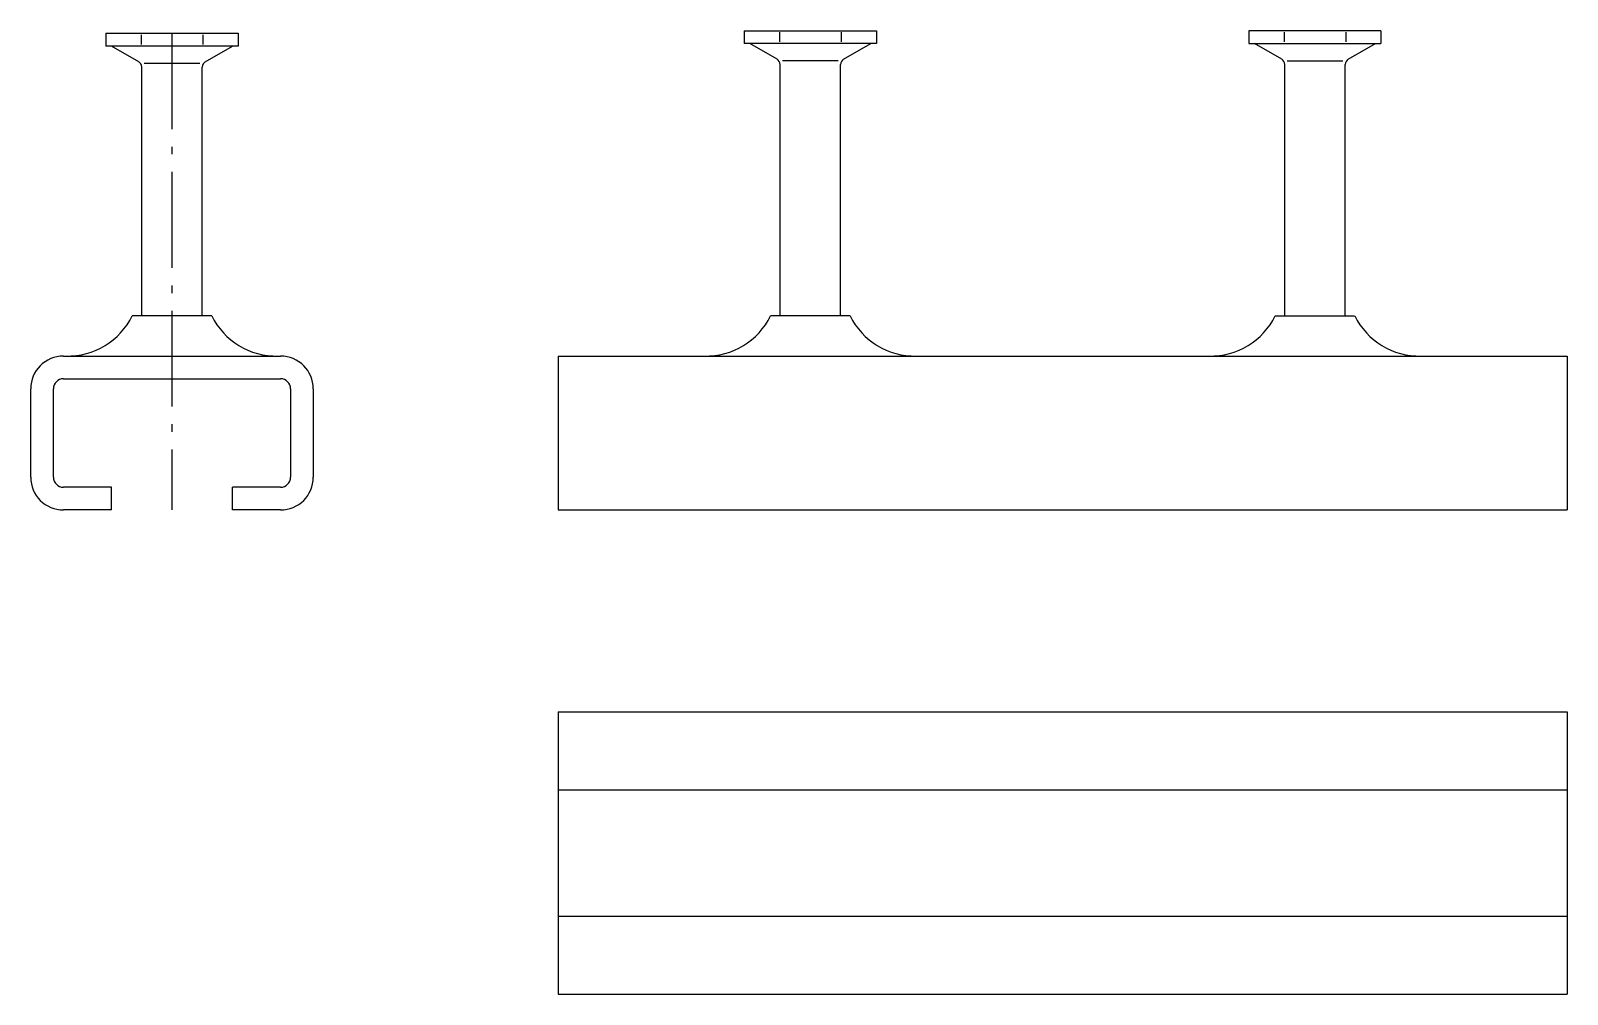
# Model space of a CAD drawing. Header units: millimetres. Extents: x 6200 to 12322, y 378 to 2559.
# Drawn here: x 6200.2 to 6352.4, y 2407.7 to 2503.2 of the extents above; entities that cross this region are included whole.
import ezdxf

# ---------------------------------------------------------------- set-up
doc = ezdxf.new("R2010")
doc.units = ezdxf.units.MM
doc.header["$LTSCALE"] = 10
doc.linetypes.add('AM_DIN_G_W050x2', pattern=[6.875, 4.75, -0.875, 0.375, -0.875])
doc.layers.add('HALFEN', color=2, linetype='CONTINUOUS')

msp = doc.modelspace()

# ---------------------------------------------------------------- linework, layer by layer
at = {"layer": 'HALFEN'}
for p, q in [((6207.63, 2503), (6220.72, 2503)), ((6207.63, 2503), (6207.63, 2501.73)), ((6220.72, 2503), (6220.72, 2501.73)), ((6270.87, 2503.25), (6283.96, 2503.25)), ((6270.87, 2503.25), (6270.87, 2501.98)), ((6274.36, 2503.1), (6274.36, 2502.13)), ((6280.47, 2503.1), (6280.47, 2502.13)), ((6283.96, 2503.25), (6283.96, 2501.98)), ((6333.96, 2503.25), (6320.87, 2503.25)), ((6320.87, 2503.25), (6320.87, 2501.98)), ((6324.36, 2503.1), (6324.36, 2502.13)), ((6330.47, 2503.1), (6330.47, 2502.13)), ((6333.96, 2503.25), (6333.96, 2501.98)), ((6220.72, 2501.73), (6207.63, 2501.73)), ((6210.87, 2500.17), (6208.17, 2501.73)), ((6211.12, 2502.85), (6211.12, 2501.88)), ((6217.23, 2502.85), (6217.23, 2501.88)), ((6217.47, 2500.17), (6220.17, 2501.73)), ((6283.96, 2501.98), (6270.87, 2501.98)), ((6274.12, 2500.42), (6271.42, 2501.98)), ((6280.72, 2500.42), (6283.42, 2501.98)), ((6320.87, 2501.98), (6333.96, 2501.98)), ((6324.12, 2500.42), (6321.42, 2501.98)), ((6330.72, 2500.42), (6333.42, 2501.98)), ((6216.94, 2500), (6211.4, 2500)), ((6274.42, 2475), (6274.42, 2499.9)), ((6280.19, 2500.25), (6274.65, 2500.25)), ((6280.42, 2475), (6280.42, 2499.9)), ((6324.42, 2475), (6324.42, 2499.9)), ((6324.65, 2500.25), (6330.19, 2500.25)), ((6330.42, 2475), (6330.42, 2499.9)), ((6211.17, 2475), (6211.17, 2499.65)), ((6217.17, 2475), (6217.17, 2499.65)), ((6218.11, 2475), (6210.24, 2475)), ((6281.35, 2475), (6273.48, 2475)), ((6323.48, 2475), (6331.35, 2475)), ((6203.42, 2471), (6224.92, 2471)), ((6252.42, 2471), (6352.42, 2471)), ((6252.42, 2471), (6252.42, 2455.75)), ((6352.42, 2471), (6352.42, 2455.75)), ((6203.42, 2468.75), (6224.92, 2468.75)), ((6200.17, 2459), (6200.17, 2467.75)), ((6202.42, 2459), (6202.42, 2467.75)), ((6225.92, 2467.75), (6225.92, 2459)), ((6228.17, 2467.75), (6228.17, 2459)), ((6208.17, 2458), (6203.42, 2458)), ((6208.17, 2455.75), (6208.17, 2458)), ((6220.17, 2455.75), (6220.17, 2458)), ((6224.92, 2458), (6220.17, 2458)), ((6208.17, 2455.75), (6203.42, 2455.75)), ((6224.92, 2455.75), (6220.17, 2455.75)), ((6252.42, 2455.75), (6352.42, 2455.75)), ((6252.42, 2435.75), (6352.42, 2435.75)), ((6252.42, 2435.75), (6252.42, 2407.75)), ((6352.42, 2435.75), (6352.42, 2407.75)), ((6252.42, 2428), (6352.42, 2428)), ((6252.42, 2415.5), (6352.42, 2415.5)), ((6252.42, 2407.75), (6352.42, 2407.75))]:
    msp.add_line(p, q, dxfattribs=at)
at = {"layer": 'HALFEN', "color": 1, "linetype": 'AM_DIN_G_W050x2', "ltscale": 0.2}
msp.add_line((6214.17, 2503), (6214.17, 2455.75), dxfattribs=at)
at = {"layer": 'HALFEN'}
for centre, radius, start, end in [((6210.57, 2499.65), 0.6, 0, 60), ((6217.77, 2499.65), 0.6, 120, 180), ((6273.82, 2499.9), 0.6, 0, 60), ((6281.02, 2499.9), 0.6, 120, 180), ((6323.82, 2499.9), 0.6, 0, 60), ((6331.02, 2499.9), 0.6, 120, 180), ((6203.82, 2478.14), 7.14, 268.7969, 333.9123), ((6224.52, 2478.14), 7.14, 206.0877, 271.2031), ((6267.07, 2478.14), 7.14, 268.7969, 333.9123), ((6287.77, 2478.14), 7.14, 206.0877, 271.2031), ((6317.07, 2478.14), 7.14, 268.7969, 333.9123), ((6337.77, 2478.14), 7.14, 206.0877, 271.2031), ((6203.42, 2467.75), 3.25, 90, 180), ((6224.92, 2467.75), 3.25, 0, 90), ((6203.42, 2467.75), 1, 90, 180), ((6224.92, 2467.75), 1, 0, 90), ((6203.42, 2459), 3.25, 180, 270), ((6203.42, 2459), 1, 180, 270), ((6224.92, 2459), 3.25, 270, 0), ((6224.92, 2459), 1, 270, 0)]:
    msp.add_arc(centre, radius, start, end, dxfattribs=at)

doc.saveas('drawing.dxf')
